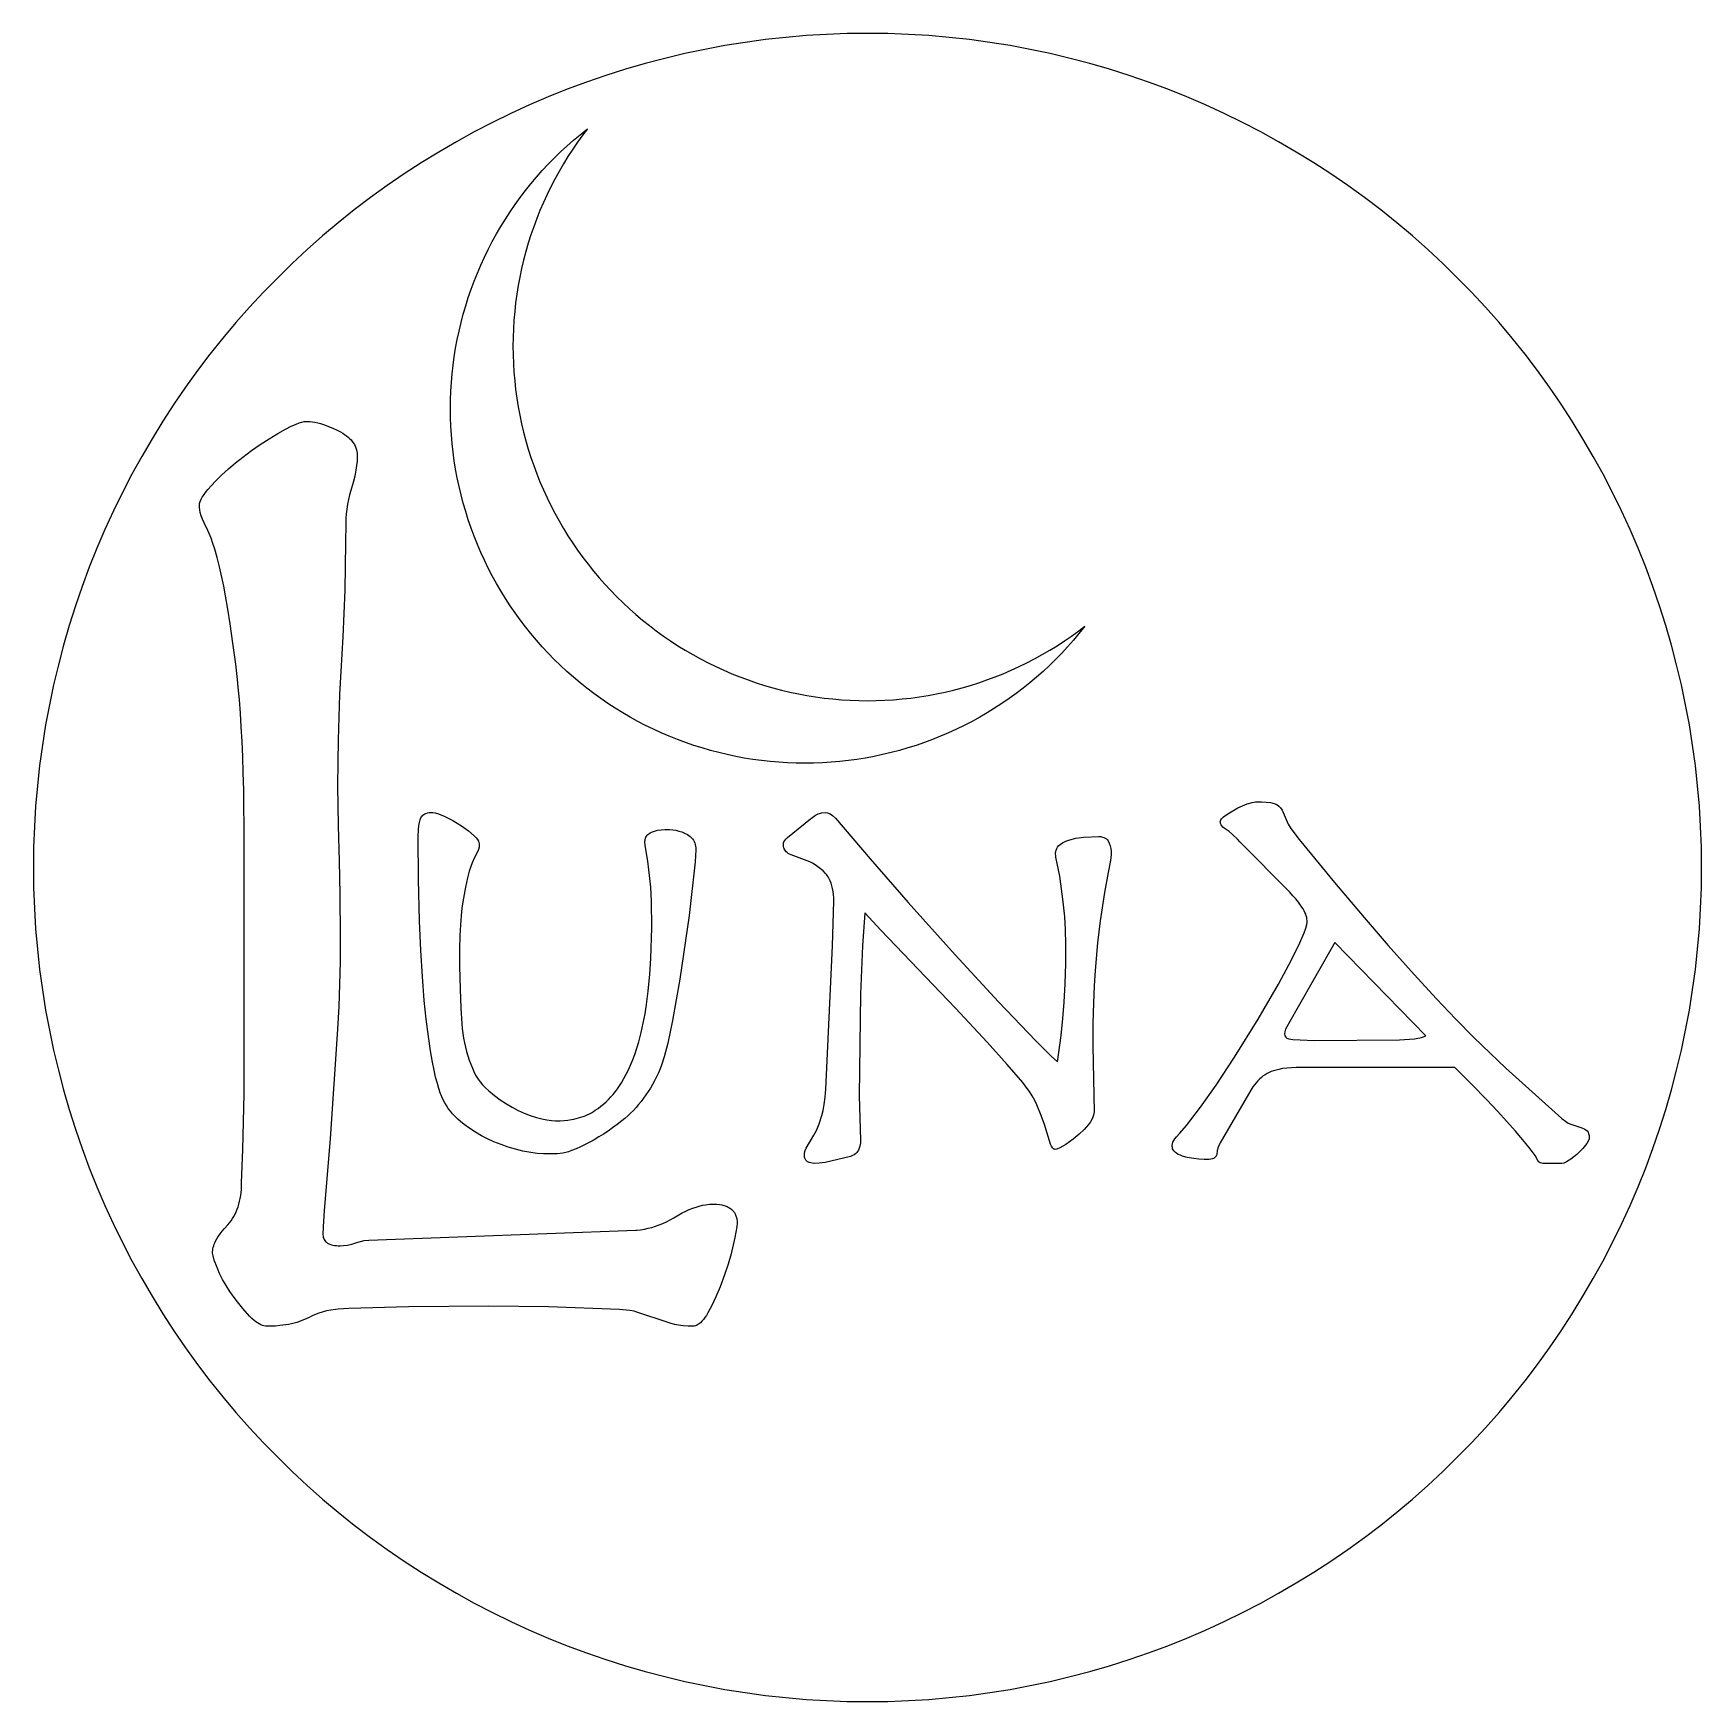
# Model space of a CAD drawing. Header units: metres. Extents: x -40 to 40, y -40 to 40.
import ezdxf

# ---------------------------------------------------------------- set-up
doc = ezdxf.new("R2010")
doc.units = ezdxf.units.M

msp = doc.modelspace()

# ---------------------------------------------------------------- linework, layer by layer
for p, q in [((0, 40), (-0.981644, 39.9879)), ((0.981644, 39.9879), (0, 40)), ((-7.8036, 39.2314), (-8.76404, 39.0281)), ((-6.83847, 39.4111), (-7.8036, 39.2314)), ((-5.86922, 39.567), (-6.83847, 39.4111)), ((-4.89642, 39.6992), (-5.86922, 39.567)), ((-3.92068, 39.8074), (-4.89642, 39.6992)), ((-2.94258, 39.8916), (-3.92068, 39.8074)), ((-1.96269, 39.9518), (-2.94258, 39.8916)), ((-0.981644, 39.9879), (-1.96269, 39.9518)), ((1.96269, 39.9518), (0.981644, 39.9879)), ((2.94258, 39.8916), (1.96269, 39.9518)), ((3.92068, 39.8074), (2.94258, 39.8916)), ((4.89642, 39.6992), (3.92068, 39.8074)), ((5.86922, 39.567), (4.89642, 39.6992)), ((6.83847, 39.4111), (5.86922, 39.567)), ((7.8036, 39.2314), (6.83847, 39.4111)), ((8.76404, 39.0281), (7.8036, 39.2314)), ((-10.6685, 38.551), (-11.6114, 38.2776)), ((-9.71919, 38.8012), (-10.6685, 38.551)), ((-8.76404, 39.0281), (-9.71919, 38.8012)), ((9.71919, 38.8012), (8.76404, 39.0281)), ((10.6685, 38.551), (9.71919, 38.8012)), ((11.6114, 38.2776), (10.6685, 38.551)), ((-13.4756, 37.6618), (-14.3958, 37.3197)), ((-12.5473, 37.9811), (-13.4756, 37.6618)), ((-11.6114, 38.2776), (-12.5473, 37.9811)), ((12.5473, 37.9811), (11.6114, 38.2776)), ((13.4756, 37.6618), (12.5473, 37.9811)), ((14.3958, 37.3197), (13.4756, 37.6618)), ((-15.3073, 36.9552), (-16.2096, 36.5684)), ((-14.3958, 37.3197), (-15.3073, 36.9552)), ((15.3073, 36.9552), (14.3958, 37.3197)), ((16.2096, 36.5684), (15.3073, 36.9552)), ((-17.1022, 36.1596), (-17.9845, 35.729)), ((-16.2096, 36.5684), (-17.1022, 36.1596)), ((17.1022, 36.1596), (16.2096, 36.5684)), ((17.9845, 35.729), (17.1022, 36.1596)), ((-18.8559, 35.2768), (-19.7159, 34.8035)), ((-17.9845, 35.729), (-18.8559, 35.2768)), ((-13.7847, 35.1412), (-13.4265, 35.4265)), ((-13.4265, 35.4265), (-13.6545, 35.1269)), ((18.8559, 35.2768), (17.9845, 35.729)), ((19.7159, 34.8035), (18.8559, 35.2768)), ((-19.7159, 34.8035), (-20.5641, 34.3091)), ((-14.7222, 34.3122), (-14.4165, 34.5962)), ((-14.4165, 34.5962), (-14.1039, 34.8725)), ((-14.135, 34.4447), (-14.3625, 34.095)), ((-13.8989, 34.7887), (-14.135, 34.4447)), ((-14.1039, 34.8725), (-13.7847, 35.1412)), ((-13.6545, 35.1269), (-13.8989, 34.7887)), ((20.5641, 34.3091), (19.7159, 34.8035)), ((-21.3999, 33.7941), (-22.2228, 33.2588)), ((-20.5641, 34.3091), (-21.3999, 33.7941)), ((-15.5962, 33.4165), (-15.3122, 33.7222)), ((-15.3122, 33.7222), (-15.0208, 34.0208)), ((-15.0208, 34.0208), (-14.7222, 34.3122)), ((-14.5814, 33.7397), (-14.7915, 33.3793)), ((-14.3625, 34.095), (-14.5814, 33.7397)), ((21.3999, 33.7941), (20.5641, 34.3091)), ((22.2228, 33.2588), (21.3999, 33.7941)), ((-22.2228, 33.2588), (-23.0323, 32.7034)), ((-16.1412, 32.7847), (-15.8725, 33.1039)), ((-15.8725, 33.1039), (-15.5962, 33.4165)), ((-14.9927, 33.0137), (-15.1848, 32.6434)), ((-14.7915, 33.3793), (-14.9927, 33.0137)), ((23.0323, 32.7034), (22.2228, 33.2588)), ((-23.828, 32.1283), (-24.6093, 31.5338)), ((-23.0323, 32.7034), (-23.828, 32.1283)), ((-16.8989, 31.7887), (-16.6545, 32.1269)), ((-16.6545, 32.1269), (-16.4019, 32.4589)), ((-16.4019, 32.4589), (-16.1412, 32.7847)), ((-15.3678, 32.2684), (-15.5416, 31.8891)), ((-15.1848, 32.6434), (-15.3678, 32.2684)), ((23.828, 32.1283), (23.0323, 32.7034)), ((24.6093, 31.5338), (23.828, 32.1283)), ((-24.6093, 31.5338), (-25.3757, 30.9204)), ((-17.3625, 31.095), (-17.135, 31.4447)), ((-17.135, 31.4447), (-16.8989, 31.7887)), ((-15.7059, 31.5056), (-15.8609, 31.1182)), ((-15.5416, 31.8891), (-15.7059, 31.5056)), ((25.3757, 30.9204), (24.6093, 31.5338)), ((-25.3757, 30.9204), (-26.1269, 30.2883)), ((-17.7915, 30.3793), (-17.5814, 30.7397)), ((-17.5814, 30.7397), (-17.3625, 31.095)), ((-16.0062, 30.7271), (-16.142, 30.3326)), ((-15.8609, 31.1182), (-16.0062, 30.7271)), ((26.1269, 30.2883), (25.3757, 30.9204)), ((-26.8624, 29.638), (-27.5816, 28.9699)), ((-26.1269, 30.2883), (-26.8624, 29.638)), ((-18.3678, 29.2684), (-18.1848, 29.6434)), ((-18.1848, 29.6434), (-17.9927, 30.0137)), ((-17.9927, 30.0137), (-17.7915, 30.3793)), ((-16.268, 29.9348), (-16.3842, 29.5341)), ((-16.142, 30.3326), (-16.268, 29.9348)), ((26.8624, 29.638), (26.1269, 30.2883)), ((27.5816, 28.9699), (26.8624, 29.638)), ((-27.5816, 28.9699), (-28.2843, 28.2843)), ((-18.7059, 28.5056), (-18.5416, 28.8891)), ((-18.5416, 28.8891), (-18.3678, 29.2684)), ((-16.4905, 29.1307), (-16.5869, 28.7247)), ((-16.3842, 29.5341), (-16.4905, 29.1307)), ((28.2843, 28.2843), (27.5816, 28.9699)), ((-28.2843, 28.2843), (-28.9699, 27.5816)), ((-19.0062, 27.7271), (-18.8609, 28.1182)), ((-18.8609, 28.1182), (-18.7059, 28.5056)), ((-16.6733, 28.3165), (-16.7497, 27.9063)), ((-16.5869, 28.7247), (-16.6733, 28.3165)), ((28.9699, 27.5816), (28.2843, 28.2843)), ((-28.9699, 27.5816), (-29.638, 26.8624)), ((-19.268, 26.9348), (-19.142, 27.3326)), ((-19.142, 27.3326), (-19.0062, 27.7271)), ((-16.816, 27.4944), (-16.8721, 27.081)), ((-16.7497, 27.9063), (-16.816, 27.4944)), ((29.638, 26.8624), (28.9699, 27.5816)), ((-29.638, 26.8624), (-30.2883, 26.1269)), ((-19.4905, 26.1307), (-19.3842, 26.5341)), ((-19.3842, 26.5341), (-19.268, 26.9348)), ((-16.9181, 26.6663), (-16.9539, 26.2506)), ((-16.8721, 27.081), (-16.9181, 26.6663)), ((30.2883, 26.1269), (29.638, 26.8624)), ((-30.2883, 26.1269), (-30.9204, 25.3757)), ((-19.6733, 25.3165), (-19.5869, 25.7247)), ((-19.5869, 25.7247), (-19.4905, 26.1307)), ((-16.9795, 25.8341), (-16.9949, 25.4172)), ((-16.9539, 26.2506), (-16.9795, 25.8341)), ((30.9204, 25.3757), (30.2883, 26.1269)), ((-30.9204, 25.3757), (-31.5338, 24.6093)), ((-19.816, 24.4944), (-19.7497, 24.9063)), ((-19.7497, 24.9063), (-19.6733, 25.3165)), ((-16.9949, 25.4172), (-17, 25)), ((-17, 25), (-16.9949, 24.5828)), ((31.5338, 24.6093), (30.9204, 25.3757)), ((-31.5338, 24.6093), (-32.1283, 23.828)), ((-19.9181, 23.6663), (-19.8721, 24.081)), ((-19.8721, 24.081), (-19.816, 24.4944)), ((-16.9949, 24.5828), (-16.9795, 24.1658)), ((-16.9795, 24.1658), (-16.9539, 23.7494)), ((32.1283, 23.828), (31.5338, 24.6093)), ((-32.1283, 23.828), (-32.7034, 23.0323)), ((-19.9795, 22.8341), (-19.9539, 23.2506)), ((-19.9539, 23.2506), (-19.9181, 23.6663)), ((-16.9539, 23.7494), (-16.9181, 23.3337)), ((-16.9181, 23.3337), (-16.8721, 22.919)), ((32.7034, 23.0323), (32.1283, 23.828)), ((-32.7034, 23.0323), (-33.2588, 22.2228)), ((-20, 22), (-19.9949, 22.4172)), ((-19.9949, 22.4172), (-19.9795, 22.8341)), ((-16.8721, 22.919), (-16.816, 22.5056)), ((-16.816, 22.5056), (-16.7497, 22.0936)), ((33.2588, 22.2228), (32.7034, 23.0323)), ((-33.2588, 22.2228), (-33.7941, 21.3999)), ((-19.9949, 21.5828), (-20, 22)), ((-16.7497, 22.0936), (-16.6733, 21.6835)), ((-16.6733, 21.6835), (-16.5869, 21.2753)), ((33.7941, 21.3999), (33.2588, 22.2228)), ((-33.7941, 21.3999), (-34.3091, 20.5641)), ((-28.6957, 20.5627), (-28.2748, 20.8162)), ((-28.2748, 20.8162), (-27.914, 21.0167)), ((-27.914, 21.0167), (-27.6382, 21.1559)), ((-27.6382, 21.1559), (-27.4346, 21.2474)), ((-27.4346, 21.2474), (-27.255, 21.3166)), ((-27.255, 21.3166), (-27.1286, 21.3559)), ((-27.1286, 21.3559), (-27.0174, 21.3808)), ((-27.0174, 21.3808), (-26.9441, 21.3902)), ((-26.9441, 21.3902), (-26.8619, 21.3916)), ((-26.8619, 21.3916), (-26.7444, 21.3853)), ((-26.7444, 21.3853), (-26.6223, 21.3717)), ((-26.6223, 21.3717), (-26.4957, 21.3505)), ((-26.4957, 21.3505), (-26.3644, 21.3219)), ((-26.3644, 21.3219), (-26.2286, 21.2857)), ((-26.2286, 21.2857), (-26.0403, 21.226)), ((-26.0403, 21.226), (-25.8439, 21.1529)), ((-25.8439, 21.1529), (-25.6393, 21.0666)), ((-25.6393, 21.0666), (-25.4265, 20.967)), ((-25.4265, 20.967), (-25.2657, 20.8842)), ((-25.2657, 20.8842), (-25.1661, 20.8261)), ((-25.1661, 20.8261), (-25.0732, 20.7656)), ((-19.9795, 21.1659), (-19.9949, 21.5828)), ((-19.9539, 20.7494), (-19.9795, 21.1659)), ((-16.5869, 21.2753), (-16.4905, 20.8693)), ((-16.4905, 20.8693), (-16.3842, 20.4659)), ((34.3091, 20.5641), (33.7941, 21.3999)), ((-34.3091, 20.5641), (-34.8035, 19.7159)), ((-29.5374, 19.9942), (-29.1165, 20.2887)), ((-29.1165, 20.2887), (-28.6957, 20.5627)), ((-25.0732, 20.7656), (-24.9868, 20.7029)), ((-24.9868, 20.7029), (-24.9071, 20.6379)), ((-24.9071, 20.6379), (-24.8341, 20.5706)), ((-24.8341, 20.5706), (-24.7677, 20.501)), ((-24.7677, 20.501), (-24.7079, 20.4291)), ((-24.7079, 20.4291), (-24.6548, 20.3549)), ((-24.6548, 20.3549), (-24.6083, 20.2784)), ((-24.6083, 20.2784), (-24.5685, 20.1996)), ((-24.5685, 20.1996), (-24.5352, 20.1184)), ((-24.5352, 20.1184), (-24.5087, 20.035)), ((-24.5087, 20.035), (-24.4888, 19.9493)), ((-19.9181, 20.3337), (-19.9539, 20.7494)), ((-19.8721, 19.919), (-19.9181, 20.3337)), ((-16.3842, 20.4659), (-16.268, 20.0652)), ((-16.268, 20.0652), (-16.142, 19.6674)), ((34.8035, 19.7159), (34.3091, 20.5641)), ((-34.8035, 19.7159), (-35.2768, 18.8559)), ((-30.6458, 19.1125), (-30.311, 19.3979)), ((-30.311, 19.3979), (-29.9575, 19.68)), ((-29.9575, 19.68), (-29.5374, 19.9942)), ((-24.4989, 19.2769), (-24.5334, 19.0528)), ((-24.4772, 19.4882), (-24.4989, 19.2769)), ((-24.4888, 19.9493), (-24.4755, 19.8613)), ((-24.4683, 19.6868), (-24.4772, 19.4882)), ((-24.4755, 19.8613), (-24.4688, 19.771)), ((-24.4688, 19.771), (-24.4683, 19.6868)), ((-19.816, 19.5056), (-19.8721, 19.919)), ((-19.7497, 19.0937), (-19.816, 19.5056)), ((-16.142, 19.6674), (-16.0062, 19.2729)), ((-16.0062, 19.2729), (-15.8609, 18.8818)), ((35.2768, 18.8559), (34.8035, 19.7159)), ((-35.2768, 18.8559), (-35.729, 17.9845)), ((-31.4585, 18.3232), (-31.2593, 18.5321)), ((-31.2593, 18.5321), (-30.9619, 18.8239)), ((-30.9619, 18.8239), (-30.6458, 19.1125)), ((-24.6682, 18.4633), (-24.7787, 18.0863)), ((-24.5916, 18.7672), (-24.6682, 18.4633)), ((-24.5334, 19.0528), (-24.5916, 18.7672)), ((-19.6733, 18.6835), (-19.7497, 19.0937)), ((-19.5869, 18.2753), (-19.6733, 18.6835)), ((-15.8609, 18.8818), (-15.7059, 18.4944)), ((-15.7059, 18.4944), (-15.5416, 18.1109)), ((35.729, 17.9845), (35.2768, 18.8559)), ((-35.729, 17.9845), (-36.1596, 17.1022)), ((-31.991, 17.5801), (-31.9529, 17.6632)), ((-31.9529, 17.6632), (-31.9039, 17.7521)), ((-31.9039, 17.7521), (-31.8439, 17.8468)), ((-31.8439, 17.8468), (-31.7471, 17.9819)), ((-31.7471, 17.9819), (-31.6309, 18.1272)), ((-31.6309, 18.1272), (-31.4585, 18.3232)), ((-24.889, 17.6423), (-24.9319, 17.4172)), ((-24.8379, 17.8653), (-24.889, 17.6423)), ((-24.7787, 18.0863), (-24.8379, 17.8653)), ((-19.4905, 17.8693), (-19.5869, 18.2753)), ((-19.3842, 17.4659), (-19.4905, 17.8693)), ((-15.5416, 18.1109), (-15.3678, 17.7316)), ((-15.3678, 17.7316), (-15.1848, 17.3566)), ((36.1596, 17.1022), (35.729, 17.9845)), ((-36.1596, 17.1022), (-36.5684, 16.2096)), ((-32.04, 17.365), (-32.0376, 17.4083)), ((-32.0349, 17.2606), (-32.04, 17.365)), ((-32.0376, 17.4083), (-32.0303, 17.4542)), ((-32.0196, 17.149), (-32.0349, 17.2606)), ((-32.0303, 17.4542), (-32.0182, 17.5026)), ((-31.9941, 17.0302), (-32.0196, 17.149)), ((-32.0182, 17.5026), (-31.991, 17.5801)), ((-31.9479, 16.8716), (-31.9941, 17.0302)), ((-31.8858, 16.7019), (-31.9479, 16.8716)), ((-24.9931, 16.9609), (-25.0115, 16.7296)), ((-24.9666, 17.1901), (-24.9931, 16.9609)), ((-24.9319, 17.4172), (-24.9666, 17.1901)), ((-19.268, 17.0652), (-19.3842, 17.4659)), ((-19.142, 16.6674), (-19.268, 17.0652)), ((-15.1848, 17.3566), (-14.9927, 16.9863)), ((-14.9927, 16.9863), (-14.7915, 16.6207)), ((36.5684, 16.2096), (36.1596, 17.1022)), ((-36.5684, 16.2096), (-36.9552, 15.3073)), ((-31.8077, 16.5209), (-31.8858, 16.7019)), ((-31.6296, 16.1606), (-31.8077, 16.5209)), ((-31.5657, 16.0149), (-31.6296, 16.1606)), ((-31.4795, 15.7939), (-31.5657, 16.0149)), ((-25.0217, 16.4963), (-25.0268, 15.5632)), ((-25.0115, 16.7296), (-25.0217, 16.4963)), ((-19.0062, 16.2729), (-19.142, 16.6674)), ((-18.8609, 15.8818), (-19.0062, 16.2729)), ((-14.7915, 16.6207), (-14.5814, 16.2603)), ((-14.5814, 16.2603), (-14.3625, 15.905)), ((36.9552, 15.3073), (36.5684, 16.2096)), ((-36.9552, 15.3073), (-37.3197, 14.3958)), ((-31.3923, 15.5423), (-31.4795, 15.7939)), ((-31.304, 15.2601), (-31.3923, 15.5423)), ((-31.1923, 14.8642), (-31.304, 15.2601)), ((-25.0268, 15.5632), (-25.0416, 14.4318)), ((-18.7059, 15.4944), (-18.8609, 15.8818)), ((-18.5416, 15.1109), (-18.7059, 15.4944)), ((-14.3625, 15.905), (-14.135, 15.5553)), ((-14.135, 15.5553), (-13.8989, 15.2113)), ((-13.8989, 15.2113), (-13.6545, 14.8731)), ((37.3197, 14.3958), (36.9552, 15.3073)), ((-31.079, 14.4205), (-31.1923, 14.8642)), ((-30.964, 13.929), (-31.079, 14.4205)), ((-25.0416, 14.4318), (-25.0691, 13.3049)), ((-18.3678, 14.7316), (-18.5416, 15.1109)), ((-18.1848, 14.3566), (-18.3678, 14.7316)), ((-13.6545, 14.8731), (-13.4019, 14.5411)), ((-13.4019, 14.5411), (-13.1412, 14.2153)), ((-37.3197, 14.3958), (-37.6618, 13.4756)), ((-30.8719, 13.4972), (-30.964, 13.929)), ((-17.9927, 13.9863), (-18.1848, 14.3566)), ((-17.7915, 13.6207), (-17.9927, 13.9863)), ((-17.5814, 13.2603), (-17.7915, 13.6207)), ((-13.1412, 14.2153), (-12.8725, 13.8961)), ((-12.8725, 13.8961), (-12.5962, 13.5835)), ((37.6618, 13.4756), (37.3197, 14.3958)), ((-37.6618, 13.4756), (-37.9811, 12.5473)), ((-30.7809, 13.0267), (-30.8719, 13.4972)), ((-30.6685, 12.384), (-30.7809, 13.0267)), ((-25.0691, 13.3049), (-25.1093, 12.1827)), ((-17.3625, 12.905), (-17.5814, 13.2603)), ((-17.135, 12.5553), (-17.3625, 12.905)), ((-12.5962, 13.5835), (-12.3122, 13.2778)), ((-12.3122, 13.2778), (-12.0208, 12.9792)), ((-12.0208, 12.9792), (-11.7222, 12.6878)), ((37.9811, 12.5473), (37.6618, 13.4756)), ((-37.9811, 12.5473), (-38.2776, 11.6114)), ((-30.5577, 11.6806), (-30.6685, 12.384)), ((-25.1093, 12.1827), (-25.1622, 11.0649)), ((-16.8989, 12.2113), (-17.135, 12.5553)), ((-16.6545, 11.8731), (-16.8989, 12.2113)), ((-11.7222, 12.6878), (-11.4165, 12.4038)), ((-11.4165, 12.4038), (-11.1039, 12.1275)), ((-11.1039, 12.1275), (-10.7847, 11.8588)), ((38.2776, 11.6114), (37.9811, 12.5473)), ((-38.2776, 11.6114), (-38.551, 10.6685)), ((-30.4269, 10.7566), (-30.5577, 11.6806)), ((-16.4019, 11.5411), (-16.6545, 11.8731)), ((-16.1412, 11.2153), (-16.4019, 11.5411)), ((-15.8725, 10.8961), (-16.1412, 11.2153)), ((-10.7847, 11.8588), (-10.4589, 11.5981)), ((-10.4589, 11.5981), (-10.1269, 11.3455)), ((-10.1269, 11.3455), (-9.78873, 11.1011)), ((9.78873, 11.1011), (10.1269, 11.3455)), ((10.1412, 11.2153), (9.87254, 10.8961)), ((10.1269, 11.3455), (10.4265, 11.5735)), ((10.4265, 11.5735), (10.1412, 11.2153)), ((38.551, 10.6685), (38.2776, 11.6114)), ((-38.551, 10.6685), (-38.8012, 9.71919)), ((-30.2984, 9.74536), (-30.4269, 10.7566)), ((-25.1622, 11.0649), (-25.2597, 9.39795)), ((-15.5962, 10.5835), (-15.8725, 10.8961)), ((-15.3122, 10.2778), (-15.5962, 10.5835)), ((-9.78873, 11.1011), (-9.44469, 10.865)), ((-9.44469, 10.865), (-9.09496, 10.6375)), ((-9.09496, 10.6375), (-8.73975, 10.4186)), ((-8.73975, 10.4186), (-8.37926, 10.2085)), ((8.37926, 10.2085), (8.73975, 10.4186)), ((8.73975, 10.4186), (9.09496, 10.6375)), ((9.09496, 10.6375), (9.44469, 10.865)), ((9.59616, 10.5835), (9.31219, 10.2778)), ((9.44469, 10.865), (9.78873, 11.1011)), ((9.87254, 10.8961), (9.59616, 10.5835)), ((38.8012, 9.71919), (38.551, 10.6685)), ((-38.8012, 9.71919), (-39.0281, 8.76404)), ((-30.2143, 9.02208), (-30.2984, 9.74536)), ((-15.0208, 9.97919), (-15.3122, 10.2778)), ((-14.7222, 9.68781), (-15.0208, 9.97919)), ((-14.4165, 9.40384), (-14.7222, 9.68781)), ((-8.37926, 10.2085), (-8.01373, 10.0073)), ((-8.01373, 10.0073), (-7.64339, 9.8152)), ((-7.64339, 9.8152), (-7.26843, 9.63219)), ((-7.26843, 9.63219), (-6.8891, 9.45844)), ((6.8891, 9.45844), (7.26843, 9.63219)), ((7.26843, 9.63219), (7.64339, 9.8152)), ((7.64339, 9.8152), (8.01373, 10.0073)), ((8.01373, 10.0073), (8.37926, 10.2085)), ((8.72218, 9.68781), (8.41649, 9.40384)), ((9.02081, 9.97919), (8.72218, 9.68781)), ((9.31219, 10.2778), (9.02081, 9.97919)), ((39.0281, 8.76404), (38.8012, 9.71919)), ((-30.1748, 8.64098), (-30.2143, 9.02208)), ((-25.2597, 9.39795), (-25.3147, 8.29703)), ((-14.1039, 9.12746), (-14.4165, 9.40384)), ((-13.7847, 8.85883), (-14.1039, 9.12746)), ((-13.4589, 8.59811), (-13.7847, 8.85883)), ((-6.8891, 9.45844), (-6.50562, 9.29405)), ((-6.50562, 9.29405), (-6.11821, 9.13913)), ((-6.11821, 9.13913), (-5.72713, 8.99376)), ((-5.72713, 8.99376), (-5.33258, 8.85803)), ((-5.33258, 8.85803), (-4.93483, 8.73203)), ((4.93483, 8.73203), (5.33258, 8.85803)), ((5.33258, 8.85803), (5.72713, 8.99376)), ((5.72713, 8.99376), (6.11821, 9.13913)), ((6.11821, 9.13913), (6.50562, 9.29405)), ((6.50562, 9.29405), (6.8891, 9.45844)), ((7.78468, 8.85883), (7.45892, 8.59811)), ((8.10393, 9.12746), (7.78468, 8.85883)), ((8.41649, 9.40384), (8.10393, 9.12746)), ((-39.0281, 8.76404), (-39.2314, 7.8036)), ((-30.1203, 8.04111), (-30.1748, 8.64098)), ((-30.0715, 7.40739), (-30.1203, 8.04111)), ((-25.3147, 8.29703), (-25.3571, 7.20531)), ((-13.1269, 8.34547), (-13.4589, 8.59811)), ((-12.7887, 8.10106), (-13.1269, 8.34547)), ((-12.4447, 7.86502), (-12.7887, 8.10106)), ((-4.93483, 8.73203), (-4.5341, 8.61581)), ((-4.5341, 8.61581), (-4.13066, 8.50948)), ((-4.13066, 8.50948), (-3.72472, 8.41307)), ((-3.72472, 8.41307), (-3.31653, 8.32666)), ((-3.31653, 8.32666), (-2.90636, 8.25029)), ((-2.90636, 8.25029), (-2.49443, 8.18401)), ((-2.49443, 8.18401), (-2.08099, 8.12785)), ((-2.08099, 8.12785), (-1.66631, 8.08186)), ((-1.66631, 8.08186), (-1.25061, 8.04607)), ((-1.25061, 8.04607), (-0.834152, 8.02048)), ((-0.834152, 8.02048), (-0.417206, 8.00513)), ((-0.417206, 8.00513), (-0.000015, 8)), ((-0.000015, 8), (0.417191, 8.00513)), ((0.417191, 8.00513), (0.834137, 8.02048)), ((0.834137, 8.02048), (1.2506, 8.04607)), ((1.2506, 8.04607), (1.66629, 8.08186)), ((1.66629, 8.08186), (2.08098, 8.12785)), ((2.08098, 8.12785), (2.49442, 8.18401)), ((2.49442, 8.18401), (2.90634, 8.25029)), ((2.90634, 8.25029), (3.31653, 8.32666)), ((3.31653, 8.32666), (3.72472, 8.41307)), ((3.72472, 8.41307), (4.13066, 8.50948)), ((4.13066, 8.50948), (4.5341, 8.61581)), ((4.5341, 8.61581), (4.93483, 8.73203)), ((6.78873, 8.10106), (6.44469, 7.86502)), ((7.12688, 8.34547), (6.78873, 8.10106)), ((7.45892, 8.59811), (7.12688, 8.34547)), ((39.2314, 7.8036), (39.0281, 8.76404)), ((-39.2314, 7.8036), (-39.4111, 6.83847)), ((-30.0285, 6.73982), (-30.0715, 7.40739)), ((-25.3571, 7.20531), (-25.3867, 6.12277)), ((-12.095, 7.6375), (-12.4447, 7.86502)), ((-11.7397, 7.41862), (-12.095, 7.6375)), ((-11.3793, 7.20853), (-11.7397, 7.41862)), ((-11.0137, 7.00734), (-11.3793, 7.20853)), ((5.37926, 7.20853), (5.01373, 7.00734)), ((5.73975, 7.41862), (5.37926, 7.20853)), ((6.09496, 7.6375), (5.73975, 7.41862)), ((6.44469, 7.86502), (6.09496, 7.6375)), ((39.4111, 6.83847), (39.2314, 7.8036)), ((-39.4111, 6.83847), (-39.567, 5.86922)), ((-29.9912, 6.03839), (-30.0285, 6.73982)), ((-10.6434, 6.8152), (-11.0137, 7.00734)), ((-10.2684, 6.63219), (-10.6434, 6.8152)), ((-9.8891, 6.45844), (-10.2684, 6.63219)), ((-9.50562, 6.29405), (-9.8891, 6.45844)), ((3.8891, 6.45844), (3.50562, 6.29405)), ((4.26843, 6.63219), (3.8891, 6.45844)), ((4.64339, 6.8152), (4.26843, 6.63219)), ((5.01373, 7.00734), (4.64339, 6.8152)), ((39.567, 5.86922), (39.4111, 6.83847)), ((-39.567, 5.86922), (-39.6992, 4.89642)), ((-29.9597, 5.30313), (-29.9912, 6.03839)), ((-25.3867, 6.12277), (-25.4036, 5.04942)), ((-9.11821, 6.13913), (-9.50562, 6.29405)), ((-8.72713, 5.99376), (-9.11821, 6.13913)), ((-8.33258, 5.85803), (-8.72713, 5.99376)), ((-7.93483, 5.73203), (-8.33258, 5.85803)), ((-7.5341, 5.61581), (-7.93483, 5.73203)), ((-7.13066, 5.50948), (-7.5341, 5.61581)), ((1.5341, 5.61581), (1.13066, 5.50948)), ((1.93483, 5.73203), (1.5341, 5.61581)), ((2.33258, 5.85803), (1.93483, 5.73203)), ((2.72713, 5.99376), (2.33258, 5.85803)), ((3.11821, 6.13913), (2.72713, 5.99376)), ((3.50562, 6.29405), (3.11821, 6.13913)), ((39.6992, 4.89642), (39.567, 5.86922)), ((-39.6992, 4.89642), (-39.8074, 3.92068)), ((-29.9339, 4.534), (-29.9597, 5.30313)), ((-25.4036, 5.04942), (-25.4078, 3.92712)), ((-6.72472, 5.41307), (-7.13066, 5.50948)), ((-6.31653, 5.32666), (-6.72472, 5.41307)), ((-5.90634, 5.25029), (-6.31653, 5.32666)), ((-5.49442, 5.18401), (-5.90634, 5.25029)), ((-5.08098, 5.12785), (-5.49442, 5.18401)), ((-4.66629, 5.08186), (-5.08098, 5.12785)), ((-4.2506, 5.04607), (-4.66629, 5.08186)), ((-3.83414, 5.02048), (-4.2506, 5.04607)), ((-3.41719, 5.00513), (-3.83414, 5.02048)), ((-3, 5), (-3.41719, 5.00513)), ((-2.58281, 5.00513), (-3, 5)), ((-2.16586, 5.02048), (-2.58281, 5.00513)), ((-1.7494, 5.04607), (-2.16586, 5.02048)), ((-1.33371, 5.08186), (-1.7494, 5.04607)), ((-0.919022, 5.12785), (-1.33371, 5.08186)), ((-0.505585, 5.18401), (-0.919022, 5.12785)), ((-0.093658, 5.25029), (-0.505585, 5.18401)), ((0.316528, 5.32666), (-0.093658, 5.25029)), ((0.724716, 5.41307), (0.316528, 5.32666)), ((1.13066, 5.50948), (0.724716, 5.41307)), ((39.8074, 3.92068), (39.6992, 4.89642)), ((-29.9138, 3.73102), (-29.9339, 4.534)), ((-39.8074, 3.92068), (-39.8916, 2.94258)), ((-29.8995, 2.8942), (-29.9138, 3.73102)), ((-25.4078, 3.92712), (-25.3868, 2.00252)), ((39.8916, 2.94258), (39.8074, 3.92068)), ((-39.8916, 2.94258), (-39.9518, 1.96269)), ((-29.8909, 2.02351), (-29.8995, 2.8942)), ((-21.4122, 2.37859), (-21.3857, 2.42531)), ((-21.3857, 2.42531), (-21.3544, 2.46742)), ((-21.3544, 2.46742), (-21.3183, 2.50494)), ((-21.3183, 2.50494), (-21.2775, 2.53789)), ((-21.2775, 2.53789), (-21.2318, 2.56622)), ((-21.2318, 2.56622), (-21.1814, 2.58995)), ((-21.1814, 2.58995), (-21.1068, 2.61447)), ((-21.1068, 2.61447), (-21.0236, 2.6308)), ((-21.0236, 2.6308), (-20.932, 2.63898)), ((-20.932, 2.63898), (-20.8464, 2.63861)), ((-20.8464, 2.63861), (-20.7345, 2.62143)), ((-20.7345, 2.62143), (-20.5649, 2.57236)), ((-20.5649, 2.57236), (-20.2955, 2.46286)), ((-20.2955, 2.46286), (-19.8893, 2.2583)), ((-2.68752, 2.36829), (-2.49454, 2.51213)), ((-2.49454, 2.51213), (-2.37111, 2.57681)), ((-2.37111, 2.57681), (-2.18956, 2.62842)), ((-2.18956, 2.62842), (-2.02003, 2.63855)), ((-2.02003, 2.63855), (-1.91159, 2.61975)), ((-1.91159, 2.61975), (-1.79707, 2.57439)), ((-1.79707, 2.57439), (-1.68335, 2.50073)), ((-1.68335, 2.50073), (-1.54192, 2.3703)), ((16.9792, 2.34058), (17.067, 2.4256)), ((17.067, 2.4256), (17.2722, 2.573)), ((17.2722, 2.573), (17.764, 2.85733)), ((17.764, 2.85733), (18.1989, 3.04762)), ((18.1989, 3.04762), (18.4414, 3.12253)), ((18.4414, 3.12253), (18.6063, 3.14944)), ((18.6063, 3.14944), (18.8877, 3.14941)), ((18.8877, 3.14941), (19.3311, 3.1162)), ((19.3311, 3.1162), (19.5, 3.07292)), ((19.5, 3.07292), (19.6249, 3.01605)), ((19.6249, 3.01605), (19.7242, 2.9462)), ((19.7242, 2.9462), (19.8109, 2.85481)), ((19.8109, 2.85481), (19.8852, 2.74164)), ((19.8852, 2.74164), (20.1803, 2.08498)), ((39.9518, 1.96269), (39.8916, 2.94258)), ((-39.9518, 1.96269), (-39.9879, 0.981644)), ((-29.888, 1.11899), (-29.8909, 2.02351)), ((-25.3868, 2.00252), (-25.3365, 0.305527)), ((-21.5439, 1.48439), (-21.5326, 1.80002)), ((-21.5326, 1.80002), (-21.5111, 2.00829)), ((-21.5111, 2.00829), (-21.4838, 2.16087)), ((-21.4838, 2.16087), (-21.4482, 2.28952)), ((-21.4482, 2.28952), (-21.4122, 2.37859)), ((-19.8893, 2.2583), (-19.4616, 1.99783)), ((-19.4616, 1.99783), (-19.1306, 1.75829)), ((-19.1306, 1.75829), (-18.8573, 1.52234)), ((-10.5289, 1.58437), (-10.4877, 1.62004)), ((-10.4877, 1.62004), (-10.4249, 1.66188)), ((-10.4249, 1.66188), (-10.3533, 1.6973)), ((-10.3533, 1.6973), (-10.2155, 1.74821)), ((-10.2155, 1.74821), (-10.0651, 1.78664)), ((-10.0651, 1.78664), (-9.90224, 1.81255)), ((-9.90224, 1.81255), (-9.70078, 1.82684)), ((-9.70078, 1.82684), (-9.49445, 1.82451)), ((-9.49445, 1.82451), (-9.3403, 1.81036)), ((-9.3403, 1.81036), (-9.19064, 1.78534)), ((-9.19064, 1.78534), (-9.0455, 1.74942)), ((-9.0455, 1.74942), (-8.90485, 1.70264)), ((-8.90485, 1.70264), (-8.76869, 1.64496)), ((-8.76869, 1.64496), (-8.63728, 1.57648)), ((-3.84297, 1.43402), (-2.72731, 2.334)), ((-2.72731, 2.334), (-2.68752, 2.36829)), ((-1.54192, 2.3703), (0.120941, 0.421539)), ((16.9173, 2.20699), (16.9204, 2.23451)), ((16.9214, 2.15375), (16.9173, 2.20699)), ((16.9204, 2.23451), (16.9364, 2.27812)), ((16.9336, 2.10216), (16.9214, 2.15375)), ((16.9541, 2.05222), (16.9336, 2.10216)), ((16.9364, 2.27812), (16.9792, 2.34058)), ((16.9911, 1.9921), (16.9541, 2.05222)), ((17.0409, 1.93456), (16.9911, 1.9921)), ((17.1034, 1.87958), (17.0409, 1.93456)), ((17.3366, 1.72176), (17.1034, 1.87958)), ((17.5109, 1.57935), (17.3366, 1.72176)), ((20.1803, 2.08498), (20.3057, 1.87654)), ((20.3057, 1.87654), (20.7004, 1.34009)), ((39.9879, 0.981644), (39.9518, 1.96269)), ((-39.9879, 0.981644), (-40, 0)), ((-29.8975, -10.8525), (-29.888, 1.11899)), ((-21.5278, -0.578003), (-21.5439, 1.48439)), ((-18.8573, 1.52234), (-18.7704, 1.42912)), ((-18.7704, 1.42912), (-18.7029, 1.33867)), ((-18.7029, 1.33867), (-18.6613, 1.26543)), ((-18.652, 0.8647), (-18.6969, 0.752747)), ((-18.6613, 1.26543), (-18.6332, 1.19409)), ((-18.625, 0.975113), (-18.652, 0.8647)), ((-18.6332, 1.19409), (-18.6203, 1.13843)), ((-18.616, 1.084), (-18.625, 0.975113)), ((-18.6203, 1.13843), (-18.616, 1.084)), ((-10.6745, 1.25279), (-10.6633, 1.33215)), ((-10.6671, 1.05594), (-10.6745, 1.25279)), ((-10.5277, 0.309875), (-10.6671, 1.05594)), ((-10.6633, 1.33215), (-10.6431, 1.405)), ((-10.6431, 1.405), (-10.6221, 1.45534)), ((-10.6221, 1.45534), (-10.5961, 1.50201)), ((-10.5961, 1.50201), (-10.565, 1.54503)), ((-10.565, 1.54503), (-10.5289, 1.58437)), ((-8.63728, 1.57648), (-8.56485, 1.53032)), ((-8.56485, 1.53032), (-8.49956, 1.48026)), ((-8.49956, 1.48026), (-8.44138, 1.42628)), ((-8.44138, 1.42628), (-8.39032, 1.36842)), ((-8.39032, 1.36842), (-8.34639, 1.30667)), ((-8.34639, 1.30667), (-8.30959, 1.241)), ((-8.30959, 1.241), (-8.27989, 1.17143)), ((-8.27989, 1.17143), (-8.25734, 1.09798)), ((-8.23232, 0.840942), (-8.26602, 0.2733)), ((-8.25734, 1.09798), (-8.2419, 1.0206)), ((-8.2419, 1.0206), (-8.2336, 0.939331)), ((-8.2336, 0.939331), (-8.23232, 0.840942)), ((-4.03119, 1.13373), (-4.02222, 1.18179)), ((-4.03093, 1.06694), (-4.03119, 1.13373)), ((-4.0237, 1.00542), (-4.03093, 1.06694)), ((-4.01027, 0.947586), (-4.0237, 1.00542)), ((-4.02222, 1.18179), (-4.0043, 1.23065)), ((-3.99063, 0.893433), (-4.01027, 0.947586)), ((-4.0043, 1.23065), (-3.96928, 1.29285)), ((-3.96481, 0.842972), (-3.99063, 0.893433)), ((-3.96928, 1.29285), (-3.92027, 1.35628)), ((-3.93279, 0.796204), (-3.96481, 0.842972)), ((-3.92027, 1.35628), (-3.84297, 1.43402)), ((9.02364, 0.745819), (9.04343, 0.831085)), ((9.04343, 0.831085), (9.07518, 0.909988)), ((9.07518, 0.909988), (9.11891, 0.982544)), ((9.11891, 0.982544), (9.17459, 1.04877)), ((9.17459, 1.04877), (9.24225, 1.10863)), ((9.24225, 1.10863), (9.34773, 1.17975)), ((9.34773, 1.17975), (9.51155, 1.26407)), ((9.51155, 1.26407), (9.69695, 1.33284)), ((9.69695, 1.33284), (9.9964, 1.40755)), ((9.9964, 1.40755), (10.3694, 1.46152)), ((10.3694, 1.46152), (11.0912, 1.49104)), ((11.0912, 1.49104), (11.1962, 1.47913)), ((11.1962, 1.47913), (11.272, 1.46179)), ((11.272, 1.46179), (11.3404, 1.43752)), ((11.3404, 1.43752), (11.4015, 1.40631)), ((11.4015, 1.40631), (11.4554, 1.36816)), ((11.4554, 1.36816), (11.5019, 1.32309)), ((11.5019, 1.32309), (11.541, 1.27107)), ((11.541, 1.27107), (11.5956, 1.1689)), ((11.5956, 1.1689), (11.6426, 1.04433)), ((11.6426, 1.04433), (11.6732, 0.911652)), ((11.6732, 0.911652), (11.6875, 0.770874)), ((17.7463, 1.3546), (17.5109, 1.57935)), ((17.8613, 1.23399), (17.7463, 1.3546)), ((20.2503, -1.18625), (17.8613, 1.23399)), ((20.7004, 1.34009), (22.3908, -0.726761)), ((40, 0), (39.9879, 0.981644)), ((-40, 0), (-39.9879, -0.981644)), ((-25.3365, 0.305527), (-25.297, -1.27513)), ((-18.9588, 0.231674), (-19.0981, -0.171417)), ((-18.853, 0.474548), (-18.9588, 0.231674)), ((-18.6969, 0.752747), (-18.853, 0.474548)), ((-10.3967, -0.935684), (-10.5277, 0.309875)), ((-8.26602, 0.2733), (-8.55592, -2.29466)), ((-3.89456, 0.753113), (-3.93279, 0.796204)), ((-3.85014, 0.713715), (-3.89456, 0.753113)), ((-3.79951, 0.677994), (-3.85014, 0.713715)), ((-3.74271, 0.645966), (-3.79951, 0.677994)), ((-3.6573, 0.608994), (-3.74271, 0.645966)), ((-2.76909, 0.26619), (-3.6573, 0.608994)), ((-2.63374, 0.201584), (-2.76909, 0.26619)), ((-2.50218, 0.126144), (-2.63374, 0.201584)), ((-2.37445, 0.039871), (-2.50218, 0.126144)), ((-2.25053, -0.057236), (-2.37445, 0.039871)), ((0.120941, 0.421539), (1.94969, -1.673)), ((9.0197, 0.715988), (9.02364, 0.745819)), ((9.0392, 0.494232), (9.0197, 0.715988)), ((9.22342, -0.415329), (9.0392, 0.494232)), ((11.6518, 0.333771), (11.5412, -0.240143)), ((11.6855, 0.623459), (11.6518, 0.333771)), ((11.6875, 0.770874), (11.6855, 0.623459)), ((39.9879, -0.981644), (40, 0)), ((-21.4791, -2.55592), (-21.5278, -0.578003)), ((-19.1879, -0.499878), (-19.2853, -0.942459)), ((-19.0981, -0.171417), (-19.1879, -0.499878)), ((-2.13042, -0.165176), (-2.25053, -0.057236)), ((-2.01411, -0.283951), (-2.13042, -0.165176)), ((-1.96892, -0.334763), (-2.01411, -0.283951)), ((-1.92622, -0.389191), (-1.96892, -0.334763)), ((-1.88628, -0.44751), (-1.92622, -0.389191)), ((-1.84909, -0.50972), (-1.88628, -0.44751)), ((-1.81465, -0.575806), (-1.84909, -0.50972)), ((-1.78297, -0.645782), (-1.81465, -0.575806)), ((-1.74062, -0.758041), (-1.78297, -0.645782)), ((-1.70445, -0.879028), (-1.74062, -0.758041)), ((9.39035, -1.64204), (9.22342, -0.415329)), ((11.5412, -0.240143), (11.3615, -1.19449)), ((22.3908, -0.726761), (23.8118, -2.4039)), ((-39.9879, -0.981644), (-39.9518, -1.96269)), ((-25.297, -1.27513), (-25.2801, -3.34164)), ((-19.2853, -0.942459), (-19.408, -1.64001)), ((-10.3589, -1.61934), (-10.3967, -0.935684)), ((-1.6745, -1.00877), (-1.70445, -0.879028)), ((-1.65074, -1.14725), (-1.6745, -1.00877)), ((-1.63318, -1.29448), (-1.65074, -1.14725)), ((-1.62181, -1.45044), (-1.63318, -1.29448)), ((-1.61665, -1.61516), (-1.62181, -1.45044)), ((11.3615, -1.19449), (11.1552, -2.55574)), ((20.4037, -1.35072), (20.2503, -1.18625)), ((20.5415, -1.50876), (20.4037, -1.35072)), ((20.6637, -1.66034), (20.5415, -1.50876)), ((39.9518, -1.96269), (39.9879, -0.981644)), ((-39.9518, -1.96269), (-39.8916, -2.94258)), ((-19.4862, -2.29549), (-19.5197, -2.75252)), ((-19.4506, -1.95116), (-19.4862, -2.29549)), ((-19.408, -1.64001), (-19.4506, -1.95116)), ((-10.3459, -2.89044), (-10.3589, -1.61934)), ((-8.55592, -2.29466), (-8.99278, -5.34778)), ((-1.6803, -3.759), (-1.61665, -1.61516)), ((-0.134308, -2.173), (-0.239639, -3.76234)), ((0.644119, -3.00819), (-0.134308, -2.173)), ((1.94969, -1.673), (4.20335, -4.18622)), ((9.46347, -2.36533), (9.39035, -1.64204)), ((9.49995, -2.96747), (9.46347, -2.36533)), ((20.7704, -1.80548), (20.6637, -1.66034)), ((20.8328, -1.89867), (20.7704, -1.80548)), ((20.8883, -1.98897), (20.8328, -1.89867)), ((20.9368, -2.07642), (20.8883, -1.98897)), ((20.9784, -2.16101), (20.9368, -2.07642)), ((21.0131, -2.24272), (20.9784, -2.16101)), ((21.0408, -2.32158), (21.0131, -2.24272)), ((21.0616, -2.39757), (21.0408, -2.32158)), ((21.0755, -2.47069), (21.0616, -2.39757)), ((39.8916, -2.94258), (39.9518, -1.96269)), ((-39.8916, -2.94258), (-39.8074, -3.92068)), ((-21.4191, -3.98456), (-21.4791, -2.55592)), ((-19.5197, -2.75252), (-19.5431, -3.25734)), ((-10.3886, -4.37167), (-10.3459, -2.89044)), ((4.22511, -6.7459), (0.644119, -3.00819)), ((9.51846, -3.69508), (9.49995, -2.96747)), ((11.1552, -2.55574), (11.0344, -3.61111)), ((20.7357, -3.60559), (20.9363, -3.13753)), ((20.9363, -3.13753), (21.018, -2.90582)), ((21.018, -2.90582), (21.0626, -2.73933)), ((21.0626, -2.73933), (21.081, -2.62357)), ((21.0824, -2.54095), (21.0755, -2.47069)), ((21.081, -2.62357), (21.0824, -2.54095)), ((23.8118, -2.4039), (24.9723, -3.74101)), ((39.8074, -3.92068), (39.8916, -2.94258)), ((-39.8074, -3.92068), (-39.6992, -4.89642)), ((-25.2801, -3.34164), (-25.2882, -4.53049)), ((-21.3448, -5.22023), (-21.4191, -3.98456)), ((-19.5578, -3.90672), (-19.5586, -4.73154)), ((-19.5431, -3.25734), (-19.5578, -3.90672)), ((-2.00031, -10.631), (-1.6803, -3.759)), ((-0.239639, -3.76234), (-0.337662, -6.05527)), ((9.51405, -4.61079), (9.51846, -3.69508)), ((11.0344, -3.61111), (10.9146, -4.93723)), ((20.3376, -4.42375), (20.7357, -3.60559)), ((22.4173, -3.60201), (20.5833, -6.79301)), ((26.7783, -8.08), (22.4173, -3.60201)), ((24.9723, -3.74101), (26.2183, -5.13696)), ((39.6992, -4.89642), (39.8074, -3.92068)), ((-25.2882, -4.53049), (-25.3129, -5.59319)), ((-19.5586, -4.73154), (-19.54, -5.82945)), ((-10.4343, -5.10976), (-10.3886, -4.37167)), ((4.20335, -4.18622), (6.28265, -6.43791)), ((9.48444, -5.58078), (9.51405, -4.61079)), ((19.7119, -5.59084), (20.3376, -4.42375)), ((-39.6992, -4.89642), (-39.567, -5.86922)), ((-25.3129, -5.59319), (-25.354, -6.66811)), ((-21.252, -6.38501), (-21.3448, -5.22023)), ((-10.513, -5.93022), (-10.4343, -5.10976)), ((-8.99278, -5.34778), (-9.34381, -7.34486)), ((9.43498, -6.4539), (9.48444, -5.58078)), ((10.9146, -4.93723), (10.8672, -5.68213)), ((18.7361, -7.26785), (19.7119, -5.59084)), ((26.2183, -5.13696), (27.2881, -6.29936)), ((39.567, -5.86922), (39.6992, -4.89642)), ((-39.567, -5.86922), (-39.4111, -6.83847)), ((-21.1619, -7.27702), (-21.252, -6.38501)), ((-19.54, -5.82945), (-19.5043, -6.73903)), ((-10.5946, -6.57503), (-10.513, -5.93022)), ((-0.337662, -6.05527), (-0.400192, -10.9552)), ((10.8672, -5.68213), (10.8324, -6.48587)), ((27.2881, -6.29936), (28.2023, -7.2601)), ((39.4111, -6.83847), (39.567, -5.86922)), ((-39.4111, -6.83847), (-39.2314, -7.8036)), ((-25.354, -6.66811), (-25.4117, -7.75525)), ((-19.5043, -6.73903), (-19.4567, -7.48573)), ((-10.7523, -7.47153), (-10.6665, -7.02512)), ((-10.6665, -7.02512), (-10.5946, -6.57503)), ((5.73903, -8.37418), (4.22511, -6.7459)), ((6.28265, -6.43791), (8.07118, -8.31314)), ((9.37035, -7.24532), (9.43498, -6.4539)), ((10.8324, -6.48587), (10.8079, -7.4765)), ((20.5833, -6.79301), (20.0496, -7.75645)), ((39.2314, -7.8036), (39.4111, -6.83847)), ((-39.2314, -7.8036), (-39.0281, -8.76404)), ((-25.4117, -7.75525), (-25.7655, -13.0105)), ((-21.0596, -8.10507), (-21.1619, -7.27702)), ((-19.4567, -7.48573), (-19.4337, -7.72171)), ((-19.4337, -7.72171), (-19.4045, -7.95287)), ((-19.4045, -7.95287), (-19.369, -8.1792)), ((-10.9659, -8.35326), (-10.8522, -7.91423)), ((-10.8522, -7.91423), (-10.7523, -7.47153)), ((-9.34381, -7.34486), (-9.57623, -8.41968)), ((9.28317, -8.05904), (9.37035, -7.24532)), ((10.8079, -7.4765), (10.7997, -8.54401)), ((17.6021, -9.09906), (18.7361, -7.26785)), ((20.0086, -7.88748), (20.0006, -7.98143)), ((20.0006, -7.98143), (20.0186, -8.07225)), ((20.0496, -7.75645), (20.0086, -7.88748)), ((28.2023, -7.2601), (29.0812, -8.15077)), ((39.0281, -8.76404), (39.2314, -7.8036)), ((-39.0281, -8.76404), (-38.8012, -9.71919)), ((-20.9584, -8.78741), (-21.0596, -8.10507)), ((-20.862, -9.343), (-20.9584, -8.78741)), ((-19.369, -8.1792), (-19.3273, -8.4007)), ((-19.3273, -8.4007), (-19.2794, -8.61737)), ((-19.2794, -8.61737), (-19.2252, -8.82921)), ((-11.1554, -8.96378), (-11.056, -8.66302)), ((-11.056, -8.66302), (-10.9659, -8.35326)), ((-9.57623, -8.41968), (-9.74541, -9.07341)), ((6.69109, -9.44064), (5.73903, -8.37418)), ((8.07118, -8.31314), (8.81061, -9.04906)), ((9.16096, -8.98087), (9.28317, -8.05904)), ((10.7997, -8.54401), (10.8637, -11.711)), ((20.0186, -8.07225), (20.0612, -8.14137)), ((20.0612, -8.14137), (20.1084, -8.17781)), ((20.1084, -8.17781), (20.1966, -8.21098)), ((20.1966, -8.21098), (20.4007, -8.24628)), ((20.4007, -8.24628), (21.429, -8.29393)), ((21.429, -8.29393), (25.5145, -8.26224)), ((25.5145, -8.26224), (26.2348, -8.20892)), ((26.2348, -8.20892), (26.5688, -8.15126)), ((26.5688, -8.15126), (26.7783, -8.08)), ((29.0812, -8.15077), (29.8589, -8.90955)), ((38.8012, -9.71919), (39.0281, -8.76404)), ((-20.788, -9.71141), (-20.862, -9.343)), ((-19.2252, -8.82921), (-19.1648, -9.03622)), ((-19.1648, -9.03622), (-19.0982, -9.23842)), ((-19.0982, -9.23842), (-19.0253, -9.43579)), ((-19.0253, -9.43579), (-18.9462, -9.62833)), ((-11.459, -9.70128), (-11.3586, -9.4812)), ((-11.3586, -9.4812), (-11.2645, -9.25504)), ((-11.2645, -9.25504), (-11.1554, -8.96378)), ((-9.87241, -9.47678), (-9.94398, -9.65965)), ((-9.74541, -9.07341), (-9.87241, -9.47678)), ((7.44482, -10.3172), (6.69109, -9.44064)), ((8.81061, -9.04906), (9.1097, -9.32301)), ((9.1097, -9.32301), (9.16096, -8.98087)), ((16.7134, -10.4448), (17.6021, -9.09906)), ((20.3253, -9.59941), (20.1081, -9.61865)), ((20.5581, -9.58786), (20.3253, -9.59941)), ((20.8063, -9.58401), (20.5581, -9.58786)), ((28.1663, -9.58401), (20.8063, -9.58401)), ((28.9732, -10.4007), (28.1663, -9.58401)), ((29.8589, -8.90955), (30.6164, -9.62019)), ((-38.8012, -9.71919), (-38.551, -10.6685)), ((-20.7095, -10.0512), (-20.788, -9.71141)), ((-20.6265, -10.3623), (-20.7095, -10.0512)), ((-20.5569, -10.5905), (-20.6265, -10.3623)), ((-18.9462, -9.62833), (-18.8384, -9.86806)), ((-18.8384, -9.86806), (-18.7624, -10.0089)), ((-18.7624, -10.0089), (-18.6737, -10.1478)), ((-18.6737, -10.1478), (-18.5722, -10.2847)), ((-18.5722, -10.2847), (-18.4579, -10.4198)), ((-11.8904, -10.4713), (-11.797, -10.325)), ((-11.797, -10.325), (-11.6781, -10.1232)), ((-11.6781, -10.1232), (-11.5655, -9.91527)), ((-11.5655, -9.91527), (-11.459, -9.70128)), ((-10.2109, -10.2252), (-10.3078, -10.4037)), ((-10.1179, -10.0417), (-10.2109, -10.2252)), ((-10.029, -9.8532), (-10.1179, -10.0417)), ((-9.94398, -9.65965), (-10.029, -9.8532)), ((7.61134, -10.5295), (7.44482, -10.3172)), ((18.6342, -10.3208), (18.5547, -10.4191)), ((18.716, -10.2295), (18.6342, -10.3208)), ((18.8, -10.1453), (18.716, -10.2295)), ((18.8863, -10.0682), (18.8, -10.1453)), ((18.9749, -9.99818), (18.8863, -10.0682)), ((19.0658, -9.93523), (18.9749, -9.99818)), ((19.1589, -9.87933), (19.0658, -9.93523)), ((19.2548, -9.83037), (19.1589, -9.87933)), ((19.3581, -9.78635), (19.2548, -9.83037)), ((19.4701, -9.74664), (19.3581, -9.78635)), ((19.5908, -9.71127), (19.4701, -9.74664)), ((19.7202, -9.68024), (19.5908, -9.71127)), ((19.9064, -9.6456), (19.7202, -9.68024)), ((20.1081, -9.61865), (19.9064, -9.6456)), ((30.6164, -9.62019), (33.2996, -12.0401)), ((38.551, -10.6685), (38.8012, -9.71919)), ((-38.551, -10.6685), (-38.2776, -11.6114)), ((-29.9475, -13.5162), (-29.8975, -10.8525)), ((-20.4845, -10.8004), (-20.5569, -10.5905)), ((-20.4093, -10.992), (-20.4845, -10.8004)), ((-20.3311, -11.1653), (-20.4093, -10.992)), ((-20.2721, -11.2802), (-20.3311, -11.1653)), ((-18.4579, -10.4198), (-18.3308, -10.5529)), ((-18.3308, -10.5529), (-18.1621, -10.7098)), ((-18.1621, -10.7098), (-17.8926, -10.934)), ((-17.8926, -10.934), (-17.6086, -11.144)), ((-17.6086, -11.144), (-17.3102, -11.3396)), ((-12.538, -11.2382), (-12.4196, -11.1236)), ((-12.4196, -11.1236), (-12.3054, -11.0036)), ((-12.3054, -11.0036), (-12.1954, -10.8785)), ((-12.1954, -10.8785), (-12.0896, -10.748)), ((-12.0896, -10.748), (-11.9879, -10.6123)), ((-11.9879, -10.6123), (-11.8904, -10.4713)), ((-10.7356, -11.0677), (-10.8526, -11.2211)), ((-10.6227, -10.9092), (-10.7356, -11.0677)), ((-10.5137, -10.7457), (-10.6227, -10.9092)), ((-10.4088, -10.5772), (-10.5137, -10.7457)), ((-10.3078, -10.4037), (-10.4088, -10.5772)), ((-2.07997, -11.368), (-2.03355, -11.0174)), ((-2.03355, -11.0174), (-2.00031, -10.631)), ((-0.400192, -10.9552), (-0.336304, -13.079)), ((7.76218, -10.7417), (7.61134, -10.5295)), ((7.89735, -10.9539), (7.76218, -10.7417)), ((8.01686, -11.166), (7.89735, -10.9539)), ((8.1207, -11.378), (8.01686, -11.166)), ((15.9725, -11.4942), (16.7134, -10.4448)), ((18.3782, -10.6761), (16.9173, -13.2)), ((18.4775, -10.5245), (18.3782, -10.6761)), ((18.5547, -10.4191), (18.4775, -10.5245)), ((29.6934, -11.1451), (28.9732, -10.4007)), ((30.207, -11.6887), (29.6934, -11.1451)), ((38.2776, -11.6114), (38.551, -10.6685)), ((-38.2776, -11.6114), (-37.9811, -12.5473)), ((-20.191, -11.4191), (-20.2721, -11.2802)), ((-20.1009, -11.5547), (-20.191, -11.4191)), ((-20.0018, -11.6871), (-20.1009, -11.5547)), ((-19.8938, -11.8162), (-20.0018, -11.6871)), ((-19.7768, -11.9421), (-19.8938, -11.8162)), ((-19.6508, -12.0646), (-19.7768, -11.9421)), ((-17.3102, -11.3396), (-17.0335, -11.5007)), ((-17.0335, -11.5007), (-16.7509, -11.6459)), ((-16.7509, -11.6459), (-16.4634, -11.7749)), ((-16.4634, -11.7749), (-16.1711, -11.8877)), ((-16.1711, -11.8877), (-15.8751, -11.9837)), ((-15.8751, -11.9837), (-15.6236, -12.0498)), ((-13.8563, -12.0113), (-13.748, -11.9783)), ((-13.748, -11.9783), (-13.642, -11.9415)), ((-13.642, -11.9415), (-13.5382, -11.9011)), ((-13.5382, -11.9011), (-13.4366, -11.857)), ((-13.4366, -11.857), (-13.3373, -11.8093)), ((-13.3373, -11.8093), (-13.2403, -11.7579)), ((-13.2403, -11.7579), (-13.1455, -11.7028)), ((-13.1455, -11.7028), (-13.053, -11.644)), ((-13.053, -11.644), (-12.918, -11.5505)), ((-12.918, -11.5505), (-12.7872, -11.4516)), ((-12.7872, -11.4516), (-12.6605, -11.3475)), ((-12.6605, -11.3475), (-12.538, -11.2382)), ((-11.4972, -11.9132), (-11.6381, -12.0366)), ((-11.3603, -11.7848), (-11.4972, -11.9132)), ((-11.2273, -11.6514), (-11.3603, -11.7848)), ((-11.0984, -11.513), (-11.2273, -11.6514)), ((-10.9735, -11.3696), (-11.0984, -11.513)), ((-10.8526, -11.2211), (-10.9735, -11.3696)), ((-2.3243, -12.2954), (-2.19287, -11.8953)), ((-2.19287, -11.8953), (-2.13138, -11.6454)), ((-2.13138, -11.6454), (-2.07997, -11.368)), ((8.33557, -11.8853), (8.1207, -11.378)), ((8.48915, -12.3177), (8.33557, -11.8853)), ((10.8118, -11.9724), (10.7621, -12.0818)), ((10.8407, -11.8833), (10.8118, -11.9724)), ((10.8579, -11.7962), (10.8407, -11.8833)), ((10.8637, -11.711), (10.8579, -11.7962)), ((15.2969, -12.3751), (15.9725, -11.4942)), ((30.6651, -12.1861), (30.207, -11.6887)), ((37.9811, -12.5473), (38.2776, -11.6114)), ((-37.9811, -12.5473), (-37.6618, -13.4756)), ((-19.5159, -12.184), (-19.6508, -12.0646)), ((-19.3348, -12.3285), (-19.5159, -12.184)), ((-19.0691, -12.5199), (-19.3348, -12.3285)), ((-18.7947, -12.6977), (-19.0691, -12.5199)), ((-18.5116, -12.8618), (-18.7947, -12.6977)), ((-15.6236, -12.0498), (-15.3821, -12.0984)), ((-15.3821, -12.0984), (-15.1507, -12.1296)), ((-15.1507, -12.1296), (-14.9604, -12.1424)), ((-14.9604, -12.1424), (-14.7405, -12.1422)), ((-14.7405, -12.1422), (-14.5535, -12.1325)), ((-14.5535, -12.1325), (-14.3716, -12.1146)), ((-14.3716, -12.1146), (-14.1948, -12.0885)), ((-14.1948, -12.0885), (-14.0797, -12.0664)), ((-14.0797, -12.0664), (-13.9669, -12.0407)), ((-13.9669, -12.0407), (-13.8563, -12.0113)), ((-12.662, -12.7852), (-12.8812, -12.9226)), ((-12.4426, -12.6397), (-12.662, -12.7852)), ((-12.2229, -12.4862), (-12.4426, -12.6397)), ((-12.0031, -12.3246), (-12.2229, -12.4862)), ((-11.783, -12.155), (-12.0031, -12.3246)), ((-11.6381, -12.0366), (-11.783, -12.155)), ((-2.56931, -12.843), (-2.4503, -12.6064)), ((-2.4503, -12.6064), (-2.3243, -12.2954)), ((8.77885, -13.2649), (8.48915, -12.3177)), ((10.1561, -12.7942), (9.86819, -13.0298)), ((10.3878, -12.5698), (10.1561, -12.7942)), ((10.5975, -12.3283), (10.3878, -12.5698)), ((10.6957, -12.194), (10.5975, -12.3283)), ((10.7621, -12.0818), (10.6957, -12.194)), ((14.8117, -12.9156), (14.9754, -12.7433)), ((14.9754, -12.7433), (15.2969, -12.3751)), ((31.0676, -12.6373), (30.6651, -12.1861)), ((31.3331, -12.9454), (31.0676, -12.6373)), ((33.2996, -12.0401), (33.464, -12.1672)), ((33.464, -12.1672), (33.6075, -12.2556)), ((33.6075, -12.2556), (33.7316, -12.3134)), ((33.7316, -12.3134), (34.2502, -12.483)), ((34.2502, -12.483), (34.401, -12.5515)), ((34.401, -12.5515), (34.5123, -12.6343)), ((34.5123, -12.6343), (34.5516, -12.6863)), ((34.5516, -12.6863), (34.5808, -12.752)), ((34.5808, -12.752), (34.6021, -12.844)), ((37.6618, -13.4756), (37.9811, -12.5473)), ((-37.6618, -13.4756), (-37.3197, -14.3958)), ((-30.016, -15.127), (-29.9475, -13.5162)), ((-25.7655, -13.0105), (-26.0597, -16.4508)), ((-18.2197, -13.0122), (-18.5116, -12.8618)), ((-17.9198, -13.1488), (-18.2197, -13.0122)), ((-17.5741, -13.2878), (-17.9198, -13.1488)), ((-17.2268, -13.409), (-17.5741, -13.2878)), ((-16.8778, -13.5123), (-17.2268, -13.409)), ((-16.5279, -13.5975), (-16.8778, -13.5123)), ((-16.1509, -13.6702), (-16.5279, -13.5975)), ((-14.192, -13.578), (-14.3388, -13.627)), ((-13.9741, -13.4889), (-14.192, -13.578)), ((-13.7559, -13.3917), (-13.9741, -13.4889)), ((-13.5376, -13.2865), (-13.7559, -13.3917)), ((-13.319, -13.1732), (-13.5376, -13.2865)), ((-13.1002, -13.0519), (-13.319, -13.1732)), ((-12.8812, -12.9226), (-13.1002, -13.0519)), ((-3.01704, -13.682), (-2.99068, -13.577)), ((-2.99068, -13.577), (-2.94164, -13.4609)), ((-2.94164, -13.4609), (-2.56931, -12.843)), ((-0.439377, -13.5532), (-0.475449, -13.6198)), ((-0.37558, -13.3685), (-0.439377, -13.5532)), ((-0.343521, -13.2017), (-0.37558, -13.3685)), ((-0.336304, -13.079), (-0.343521, -13.2017)), ((8.82394, -13.3689), (8.77885, -13.2649)), ((8.8656, -13.4361), (8.82394, -13.3689)), ((8.90244, -13.4767), (8.8656, -13.4361)), ((8.93329, -13.4991), (8.90244, -13.4767)), ((8.96538, -13.5125), (8.93329, -13.4991)), ((9.0056, -13.5168), (8.96538, -13.5125)), ((9.07375, -13.5036), (9.0056, -13.5168)), ((9.21893, -13.4441), (9.07375, -13.5036)), ((9.50874, -13.2803), (9.21893, -13.4441)), ((9.86819, -13.0298), (9.50874, -13.2803)), ((14.6127, -13.3794), (14.6133, -13.3305)), ((14.6192, -13.4329), (14.6127, -13.3794)), ((14.6133, -13.3305), (14.6248, -13.2533)), ((14.6335, -13.4842), (14.6192, -13.4329)), ((14.6248, -13.2533), (14.6489, -13.1749)), ((14.6557, -13.5332), (14.6335, -13.4842)), ((14.6489, -13.1749), (14.6858, -13.0952)), ((14.6855, -13.5799), (14.6557, -13.5332)), ((14.7233, -13.6243), (14.6855, -13.5799)), ((14.6858, -13.0952), (14.7354, -13.0143)), ((14.7354, -13.0143), (14.8117, -12.9156)), ((16.7738, -13.5755), (16.7457, -13.7565)), ((16.8193, -13.4155), (16.7738, -13.5755)), ((16.8852, -13.2605), (16.8193, -13.4155)), ((16.9173, -13.2), (16.8852, -13.2605)), ((31.5673, -13.2276), (31.3331, -12.9454)), ((31.7703, -13.4837), (31.5673, -13.2276)), ((32.0099, -13.8073), (31.7703, -13.4837)), ((34.3045, -13.4783), (34.015, -13.7675)), ((34.5002, -13.2279), (34.3045, -13.4783)), ((34.5787, -13.0902), (34.5002, -13.2279)), ((34.6068, -13.0049), (34.5787, -13.0902)), ((34.6021, -12.844), (34.6103, -12.969)), ((34.6103, -12.969), (34.6068, -13.0049)), ((37.3197, -14.3958), (37.6618, -13.4756)), ((-37.3197, -14.3958), (-36.9552, -15.3073)), ((-15.8367, -13.7141), (-16.1509, -13.6702)), ((-15.5421, -13.7385), (-15.8367, -13.7141)), ((-14.8781, -13.7259), (-15.5421, -13.7385)), ((-14.6054, -13.6924), (-14.8781, -13.7259)), ((-14.3388, -13.627), (-14.6054, -13.6924)), ((-3.02718, -13.7886), (-3.01704, -13.682)), ((-3.02538, -13.8479), (-3.02718, -13.7886)), ((-3.01956, -13.8908), (-3.02538, -13.8479)), ((-3.00989, -13.9309), (-3.01956, -13.8908)), ((-2.99634, -13.9682), (-3.00989, -13.9309)), ((-2.97891, -14.0025), (-2.99634, -13.9682)), ((-2.95761, -14.0341), (-2.97891, -14.0025)), ((-2.93245, -14.0627), (-2.95761, -14.0341)), ((-2.90341, -14.0885), (-2.93245, -14.0627)), ((-2.87051, -14.1114), (-2.90341, -14.0885)), ((-2.83372, -14.1315), (-2.87051, -14.1114)), ((-2.79308, -14.1487), (-2.83372, -14.1315)), ((-2.72485, -14.1691), (-2.79308, -14.1487)), ((-2.6479, -14.183), (-2.72485, -14.1691)), ((-2.56224, -14.1906), (-2.6479, -14.183)), ((-2.31117, -14.1843), (-2.56224, -14.1906)), ((-2.03406, -14.1476), (-2.31117, -14.1843)), ((-0.817017, -13.8528), (-2.03406, -14.1476)), ((-0.715271, -13.8159), (-0.817017, -13.8528)), ((-0.640991, -13.7774), (-0.715271, -13.8159)), ((-0.576263, -13.7319), (-0.640991, -13.7774)), ((-0.521088, -13.6793), (-0.576263, -13.7319)), ((-0.475449, -13.6198), (-0.521088, -13.6793)), ((14.7688, -13.6665), (14.7233, -13.6243)), ((14.8221, -13.7063), (14.7688, -13.6665)), ((14.9053, -13.756), (14.8221, -13.7063)), ((15.0024, -13.8015), (14.9053, -13.756)), ((15.1132, -13.843), (15.0024, -13.8015)), ((15.2661, -13.8882), (15.1132, -13.843)), ((15.433, -13.9258), (15.2661, -13.8882)), ((15.6518, -13.9608), (15.433, -13.9258)), ((15.8909, -13.9847), (15.6518, -13.9608)), ((16.1502, -13.9976), (15.8909, -13.9847)), ((16.3801, -13.999), (16.1502, -13.9976)), ((16.4638, -13.9909), (16.3801, -13.999)), ((16.5368, -13.9747), (16.4638, -13.9909)), ((16.5846, -13.9572), (16.5368, -13.9747)), ((16.6264, -13.9351), (16.5846, -13.9572)), ((16.6622, -13.9085), (16.6264, -13.9351)), ((16.6921, -13.8773), (16.6622, -13.9085)), ((16.7159, -13.8416), (16.6921, -13.8773)), ((16.7338, -13.8013), (16.7159, -13.8416)), ((16.7457, -13.7565), (16.7338, -13.8013)), ((32.1389, -14.053), (32.0099, -13.8073)), ((32.1739, -14.0982), (32.1389, -14.053)), ((32.2152, -14.1346), (32.1739, -14.0982)), ((32.2628, -14.162), (32.2152, -14.1346)), ((32.3168, -14.1806), (32.2628, -14.162)), ((32.3771, -14.1904), (32.3168, -14.1806)), ((33.2906, -14.19), (32.3771, -14.1904)), ((33.3894, -14.1704), (33.2906, -14.19)), ((33.5213, -14.1185), (33.3894, -14.1704)), ((33.7325, -13.9909), (33.5213, -14.1185)), ((34.015, -13.7675), (33.7325, -13.9909)), ((36.9552, -15.3073), (37.3197, -14.3958)), ((-30.0186, -15.2847), (-30.016, -15.127)), ((-36.9552, -15.3073), (-36.5684, -16.2096)), ((-30.1078, -16.0083), (-30.0797, -15.8722)), ((-30.0797, -15.8722), (-30.0568, -15.7318)), ((-30.0568, -15.7318), (-30.039, -15.5871)), ((-30.039, -15.5871), (-30.0262, -15.4381)), ((-30.0262, -15.4381), (-30.0186, -15.2847)), ((36.5684, -16.2096), (36.9552, -15.3073)), ((-36.5684, -16.2096), (-36.1596, -17.1022)), ((-30.4468, -16.8392), (-30.3831, -16.7335)), ((-30.3831, -16.7335), (-30.3244, -16.6235)), ((-30.3244, -16.6235), (-30.2709, -16.5091)), ((-30.2709, -16.5091), (-30.2225, -16.3904)), ((-30.2225, -16.3904), (-30.1792, -16.2673)), ((-30.1792, -16.2673), (-30.1409, -16.14)), ((-30.1409, -16.14), (-30.1078, -16.0083)), ((-26.0597, -16.4508), (-26.1078, -17.232)), ((-9.28783, -16.8016), (-9.05284, -16.6627)), ((-9.05284, -16.6627), (-8.87997, -16.5668)), ((-8.87997, -16.5668), (-8.71059, -16.4806)), ((-8.71059, -16.4806), (-8.54468, -16.4042)), ((-8.54468, -16.4042), (-8.38223, -16.3376)), ((-8.38223, -16.3376), (-8.22325, -16.2807)), ((-8.22325, -16.2807), (-8.06775, -16.2336)), ((-8.06775, -16.2336), (-7.91571, -16.1962)), ((-7.91571, -16.1962), (-7.76715, -16.1685)), ((-7.76715, -16.1685), (-7.67004, -16.1555)), ((-7.67004, -16.1555), (-7.57446, -16.1469)), ((-7.57446, -16.1469), (-7.48044, -16.1425)), ((-7.48044, -16.1425), (-7.36351, -16.1428)), ((-7.36351, -16.1428), (-7.22903, -16.1495)), ((-7.22903, -16.1495), (-7.10324, -16.1627)), ((-7.10324, -16.1627), (-6.98611, -16.1826)), ((-6.98611, -16.1826), (-6.9308, -16.195)), ((-6.9308, -16.195), (-6.87767, -16.2091)), ((-6.87767, -16.2091), (-6.82669, -16.2248)), ((-6.82669, -16.2248), (-6.77789, -16.2422)), ((-6.77789, -16.2422), (-6.73126, -16.2613)), ((-6.73126, -16.2613), (-6.6868, -16.282)), ((-6.6868, -16.282), (-6.6445, -16.3044)), ((-6.6445, -16.3044), (-6.60439, -16.3284)), ((-6.60439, -16.3284), (-6.56642, -16.354)), ((-6.56642, -16.354), (-6.53064, -16.3814)), ((-6.53064, -16.3814), (-6.49701, -16.4104)), ((-6.49701, -16.4104), (-6.46556, -16.441)), ((-6.46556, -16.441), (-6.43628, -16.4733)), ((-6.43628, -16.4733), (-6.40918, -16.5073)), ((-6.40918, -16.5073), (-6.38423, -16.5429)), ((-6.38423, -16.5429), (-6.36145, -16.5802)), ((-6.36145, -16.5802), (-6.34085, -16.6191)), ((-6.34085, -16.6191), (-6.32242, -16.6597)), ((-6.32242, -16.6597), (-6.30615, -16.7019)), ((-6.30615, -16.7019), (-6.29205, -16.7458)), ((-6.29205, -16.7458), (-6.28012, -16.7914)), ((-6.28012, -16.7914), (-6.27036, -16.8386)), ((36.1596, -17.1022), (36.5684, -16.2096)), ((-36.1596, -17.1022), (-35.729, -17.9845)), ((-31.123, -17.6822), (-31.0369, -17.5597)), ((-31.0369, -17.5597), (-30.9394, -17.4343)), ((-30.9394, -17.4343), (-30.8305, -17.3061)), ((-30.8305, -17.3061), (-30.6686, -17.1303)), ((-30.6686, -17.1303), (-30.5896, -17.0376)), ((-30.5896, -17.0376), (-30.5156, -16.9406)), ((-30.5156, -16.9406), (-30.4468, -16.8392)), ((-26.1078, -17.232), (-26.1152, -17.6171)), ((-23.9125, -17.8702), (-11.114, -17.392)), ((-11.114, -17.392), (-11.0551, -17.3873)), ((-11.0551, -17.3873), (-10.8784, -17.3674)), ((-10.8784, -17.3674), (-10.7016, -17.3389)), ((-10.7016, -17.3389), (-10.5249, -17.3018)), ((-10.5249, -17.3018), (-10.3482, -17.2562)), ((-10.3482, -17.2562), (-10.1715, -17.2019)), ((-10.1715, -17.2019), (-9.99474, -17.139)), ((-9.99474, -17.139), (-9.81801, -17.0676)), ((-9.81801, -17.0676), (-9.64128, -16.9875)), ((-9.64128, -16.9875), (-9.46455, -16.8989)), ((-9.46455, -16.8989), (-9.28783, -16.8016)), ((-6.26898, -17.2242), (-6.36102, -17.7352)), ((-6.27036, -16.8386), (-6.26277, -16.8875)), ((-6.25301, -17.044), (-6.26898, -17.2242)), ((-6.26277, -16.8875), (-6.25734, -16.938)), ((-6.25734, -16.938), (-6.25409, -16.9902)), ((-6.25409, -16.9902), (-6.25301, -17.044)), ((35.729, -17.9845), (36.1596, -17.1022)), ((-35.729, -17.9845), (-35.2768, -18.8559)), ((-31.4034, -18.4252), (-31.3983, -18.3567)), ((-31.3983, -18.3567), (-31.3881, -18.2868)), ((-31.3881, -18.2868), (-31.3728, -18.2157)), ((-31.3728, -18.2157), (-31.3524, -18.1433)), ((-31.3524, -18.1433), (-31.3269, -18.0697)), ((-31.3269, -18.0697), (-31.2963, -17.9947)), ((-31.2963, -17.9947), (-31.2606, -17.9185)), ((-31.2606, -17.9185), (-31.1975, -17.8018)), ((-31.1975, -17.8018), (-31.123, -17.6822)), ((-26.1152, -17.6171), (-26.1091, -17.6803)), ((-26.1091, -17.6803), (-26.0968, -17.7394)), ((-26.0968, -17.7394), (-26.0784, -17.7945)), ((-26.0784, -17.7945), (-26.0538, -17.8455)), ((-26.0538, -17.8455), (-26.0231, -17.8923)), ((-26.0231, -17.8923), (-25.9863, -17.9352)), ((-25.9863, -17.9352), (-25.9433, -17.9739)), ((-25.9433, -17.9739), (-25.8941, -18.0085)), ((-25.8941, -18.0085), (-25.8389, -18.0391)), ((-25.8389, -18.0391), (-25.7775, -18.0656)), ((-25.7775, -18.0656), (-25.7099, -18.088)), ((-25.7099, -18.088), (-25.6362, -18.1064)), ((-25.6362, -18.1064), (-25.5564, -18.1207)), ((-25.5564, -18.1207), (-25.4704, -18.1309)), ((-25.4704, -18.1309), (-25.3783, -18.137)), ((-25.3783, -18.137), (-25.28, -18.139)), ((-25.28, -18.139), (-25.1312, -18.1328)), ((-25.1312, -18.1328), (-24.9353, -18.1066)), ((-24.9353, -18.1066), (-24.7342, -18.0598)), ((-24.7342, -18.0598), (-24.4807, -17.9769)), ((-24.4807, -17.9769), (-24.3099, -17.9295)), ((-24.3099, -17.9295), (-24.1298, -17.8947)), ((-24.1298, -17.8947), (-23.9125, -17.8702)), ((-6.36102, -17.7352), (-6.54471, -18.5307)), ((35.2768, -18.8559), (35.729, -17.9845)), ((-35.2768, -18.8559), (-34.8035, -19.7159)), ((-31.402, -18.5), (-31.4034, -18.4252)), ((-31.3817, -18.6202), (-31.402, -18.5)), ((-31.3235, -18.8255), (-31.3817, -18.6202)), ((-31.1896, -19.1878), (-31.3235, -18.8255)), ((-31.0669, -19.4725), (-31.1896, -19.1878)), ((-6.68813, -19.0291), (-6.85725, -19.5402)), ((-6.54471, -18.5307), (-6.68813, -19.0291)), ((34.8035, -19.7159), (35.2768, -18.8559)), ((-34.8035, -19.7159), (-34.3091, -20.5641)), ((-30.9237, -19.7586), (-31.0669, -19.4725)), ((-30.7601, -20.0447), (-30.9237, -19.7586)), ((-6.85725, -19.5402), (-7.06839, -20.1049)), ((34.3091, -20.5641), (34.8035, -19.7159)), ((-34.3091, -20.5641), (-33.7941, -21.3999)), ((-30.5762, -20.3307), (-30.7601, -20.0447)), ((-30.272, -20.7521), (-30.5762, -20.3307)), ((-29.9571, -21.1468), (-30.272, -20.7521)), ((-7.2742, -20.5931), (-7.47041, -21.0109)), ((-7.06839, -20.1049), (-7.2742, -20.5931)), ((33.7941, -21.3999), (34.3091, -20.5641)), ((-33.7941, -21.3999), (-33.2588, -22.2228)), ((-29.633, -21.514), (-29.9571, -21.1468)), ((-29.5237, -21.6247), (-29.633, -21.514)), ((-26.7706, -21.5769), (-26.8855, -21.6314)), ((-26.6582, -21.5186), (-26.7706, -21.5769)), ((-26.603, -21.488), (-26.6582, -21.5186)), ((-26.3087, -21.3714), (-26.603, -21.488)), ((-25.942, -21.264), (-26.3087, -21.3714)), ((-25.7298, -21.2212), (-25.942, -21.264)), ((-25.39, -21.1783), (-25.7298, -21.2212)), ((-24.8729, -21.1423), (-25.39, -21.1783)), ((-22.015, -21.063), (-24.8729, -21.1423)), ((-18.1561, -21.0405), (-22.015, -21.063)), ((-15.3033, -21.0689), (-18.1561, -21.0405)), ((-11.8855, -21.1888), (-15.3033, -21.0689)), ((-11.3918, -21.2384), (-11.8855, -21.1888)), ((-11.1936, -21.283), (-11.3918, -21.2384)), ((-11.114, -21.314), (-11.1936, -21.283)), ((-9.45642, -21.8587), (-11.114, -21.314)), ((-7.79428, -21.5856), (-7.86557, -21.6791)), ((-7.72357, -21.4802), (-7.79428, -21.5856)), ((-7.65344, -21.3629), (-7.72357, -21.4802)), ((-7.47041, -21.0109), (-7.65344, -21.3629)), ((33.2588, -22.2228), (33.7941, -21.3999)), ((-33.2588, -22.2228), (-32.7034, -23.0323)), ((-29.4154, -21.7211), (-29.5237, -21.6247)), ((-29.3349, -21.784), (-29.4154, -21.7211)), ((-29.2549, -21.8389), (-29.3349, -21.784)), ((-29.1756, -21.8858), (-29.2549, -21.8389)), ((-29.0968, -21.9246), (-29.1756, -21.8858)), ((-29.0186, -21.9554), (-29.0968, -21.9246)), ((-28.9409, -21.9781), (-29.0186, -21.9554)), ((-28.8639, -21.9929), (-28.9409, -21.9781)), ((-28.7874, -21.9996), (-28.8639, -21.9929)), ((-28.6114, -21.9981), (-28.7874, -21.9996)), ((-28.3903, -21.9883), (-28.6114, -21.9981)), ((-28.1749, -21.9699), (-28.3903, -21.9883)), ((-28.0345, -21.953), (-28.1749, -21.9699)), ((-27.8966, -21.9323), (-28.0345, -21.953)), ((-27.7613, -21.9079), (-27.8966, -21.9323)), ((-27.6286, -21.8797), (-27.7613, -21.9079)), ((-27.4983, -21.8477), (-27.6286, -21.8797)), ((-27.3707, -21.812), (-27.4983, -21.8477)), ((-27.2456, -21.7724), (-27.3707, -21.812)), ((-27.123, -21.7292), (-27.2456, -21.7724)), ((-27.003, -21.6822), (-27.123, -21.7292)), ((-26.8855, -21.6314), (-27.003, -21.6822)), ((-9.26009, -21.9096), (-9.45642, -21.8587)), ((-9.05688, -21.9491), (-9.26009, -21.9096)), ((-8.8468, -21.9774), (-9.05688, -21.9491)), ((-8.59302, -21.9961), (-8.8468, -21.9774)), ((-8.40601, -22), (-8.59302, -21.9961)), ((-8.35559, -21.9974), (-8.40601, -22)), ((-8.30544, -21.9894), (-8.35559, -21.9974)), ((-8.25552, -21.9761), (-8.30544, -21.9894)), ((-8.20589, -21.9576), (-8.25552, -21.9761)), ((-8.15649, -21.9337), (-8.20589, -21.9576)), ((-8.10736, -21.9045), (-8.15649, -21.9337)), ((-8.05849, -21.8701), (-8.10736, -21.9045)), ((-8.00987, -21.8303), (-8.05849, -21.8701)), ((-7.93742, -21.7607), (-8.00987, -21.8303)), ((-7.86557, -21.6791), (-7.93742, -21.7607)), ((32.7034, -23.0323), (33.2588, -22.2228)), ((-32.7034, -23.0323), (-32.1283, -23.828)), ((32.1283, -23.828), (32.7034, -23.0323)), ((-32.1283, -23.828), (-31.5338, -24.6093)), ((31.5338, -24.6093), (32.1283, -23.828)), ((-31.5338, -24.6093), (-30.9204, -25.3757)), ((30.9204, -25.3757), (31.5338, -24.6093)), ((-30.9204, -25.3757), (-30.2883, -26.1269)), ((30.2883, -26.1269), (30.9204, -25.3757)), ((-30.2883, -26.1269), (-29.638, -26.8624)), ((29.638, -26.8624), (30.2883, -26.1269)), ((-29.638, -26.8624), (-28.9699, -27.5816)), ((28.9699, -27.5816), (29.638, -26.8624)), ((-28.9699, -27.5816), (-28.2843, -28.2843)), ((28.2843, -28.2843), (28.9699, -27.5816)), ((-28.2843, -28.2843), (-27.5816, -28.9699)), ((27.5816, -28.9699), (28.2843, -28.2843)), ((-27.5816, -28.9699), (-26.8624, -29.638)), ((26.8624, -29.638), (27.5816, -28.9699)), ((-26.8624, -29.638), (-26.1269, -30.2883)), ((-26.1269, -30.2883), (-25.3757, -30.9204)), ((25.3757, -30.9204), (26.1269, -30.2883)), ((26.1269, -30.2883), (26.8624, -29.638)), ((-25.3757, -30.9204), (-24.6093, -31.5338)), ((24.6093, -31.5338), (25.3757, -30.9204)), ((-24.6093, -31.5338), (-23.828, -32.1283)), ((23.828, -32.1283), (24.6093, -31.5338)), ((-23.828, -32.1283), (-23.0323, -32.7034)), ((-23.0323, -32.7034), (-22.2228, -33.2588)), ((22.2228, -33.2588), (23.0323, -32.7034)), ((23.0323, -32.7034), (23.828, -32.1283)), ((-22.2228, -33.2588), (-21.3999, -33.7941)), ((21.3999, -33.7941), (22.2228, -33.2588)), ((-21.3999, -33.7941), (-20.5641, -34.3091)), ((-20.5641, -34.3091), (-19.7159, -34.8035)), ((19.7159, -34.8035), (20.5641, -34.3091)), ((20.5641, -34.3091), (21.3999, -33.7941)), ((-19.7159, -34.8035), (-18.8559, -35.2768)), ((18.8559, -35.2768), (19.7159, -34.8035)), ((-18.8559, -35.2768), (-17.9845, -35.729)), ((-17.9845, -35.729), (-17.1022, -36.1596)), ((17.1022, -36.1596), (17.9845, -35.729)), ((17.9845, -35.729), (18.8559, -35.2768)), ((-17.1022, -36.1596), (-16.2096, -36.5684)), ((-16.2096, -36.5684), (-15.3073, -36.9552)), ((15.3073, -36.9552), (16.2096, -36.5684)), ((16.2096, -36.5684), (17.1022, -36.1596)), ((-15.3073, -36.9552), (-14.3958, -37.3197)), ((-14.3958, -37.3197), (-13.4756, -37.6618)), ((13.4756, -37.6618), (14.3958, -37.3197)), ((14.3958, -37.3197), (15.3073, -36.9552)), ((-13.4756, -37.6618), (-12.5473, -37.9811)), ((-12.5473, -37.9811), (-11.6114, -38.2776)), ((-11.6114, -38.2776), (-10.6685, -38.551)), ((10.6685, -38.551), (11.6114, -38.2776)), ((11.6114, -38.2776), (12.5473, -37.9811)), ((12.5473, -37.9811), (13.4756, -37.6618)), ((-10.6685, -38.551), (-9.71919, -38.8012)), ((-9.71919, -38.8012), (-8.76404, -39.0281)), ((-8.76404, -39.0281), (-7.8036, -39.2314)), ((7.8036, -39.2314), (8.76404, -39.0281)), ((8.76404, -39.0281), (9.71919, -38.8012)), ((9.71919, -38.8012), (10.6685, -38.551)), ((-7.8036, -39.2314), (-6.83847, -39.4111)), ((-6.83847, -39.4111), (-5.86922, -39.567)), ((-5.86922, -39.567), (-4.89642, -39.6992)), ((-4.89642, -39.6992), (-3.92068, -39.8074)), ((-3.92068, -39.8074), (-2.94258, -39.8916)), ((-2.94258, -39.8916), (-1.96269, -39.9518)), ((-1.96269, -39.9518), (-0.981644, -39.9879)), ((-0.981644, -39.9879), (0, -40)), ((0, -40), (0.981644, -39.9879)), ((0.981644, -39.9879), (1.96269, -39.9518)), ((1.96269, -39.9518), (2.94258, -39.8916)), ((2.94258, -39.8916), (3.92068, -39.8074)), ((3.92068, -39.8074), (4.89642, -39.6992)), ((4.89642, -39.6992), (5.86922, -39.567)), ((5.86922, -39.567), (6.83847, -39.4111)), ((6.83847, -39.4111), (7.8036, -39.2314))]:
    msp.add_line(p, q)

doc.saveas('drawing.dxf')
